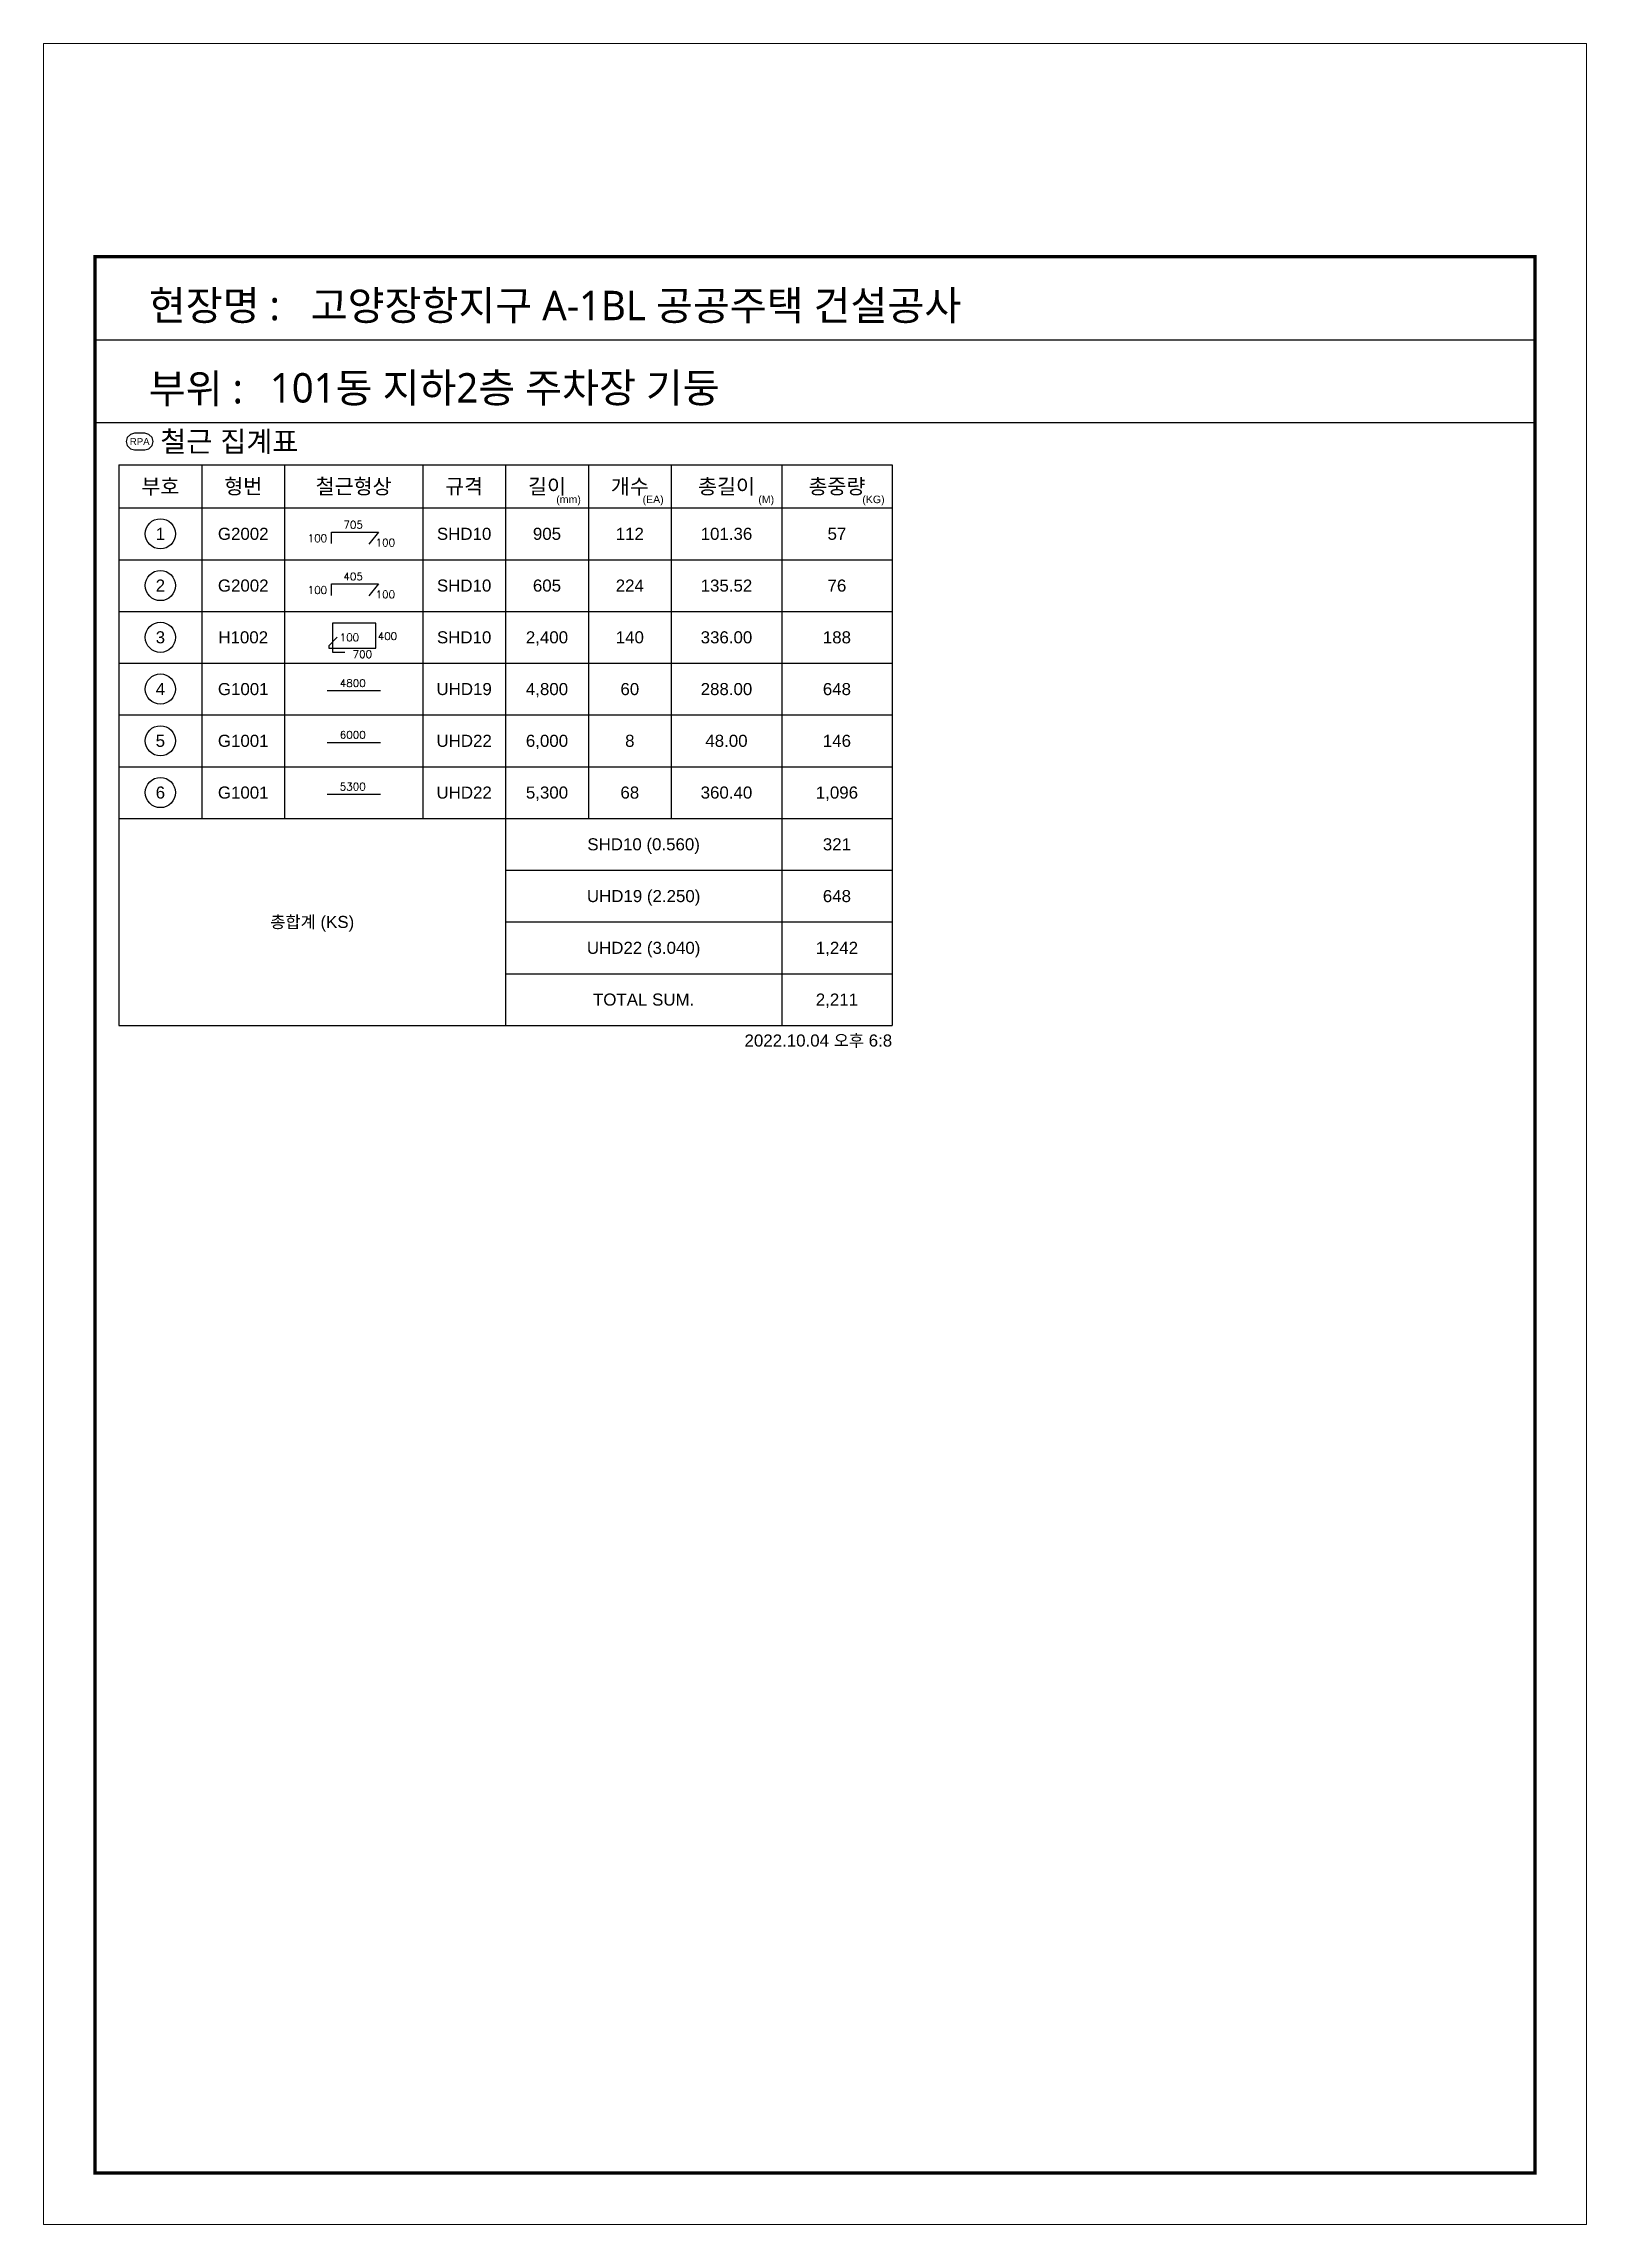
# Model space of a CAD drawing. Header units: millimetres. Extents: x 317501 to 2277231, y -321722 to 1186893.
# Drawn here: x 498221 to 514551, y -177275 to -154180 of the extents above; entities that cross this region are included whole.
import ezdxf
from ezdxf.enums import TextEntityAlignment as Align

# ---------------------------------------------------------------- set-up
doc = ezdxf.new("R2010")
doc.units = ezdxf.units.MM
doc.header["$LTSCALE"] = 57
for name, color, linetype in [('AMAC-TITLE', 7, 'Continuous'), ('FORM-L', 7, 'Continuous'), ('RP_DIM', 7, 'Continuous'), ('SHOPLINE', 7, 'Continuous'), ('XDIM', 7, 'Continuous')]:
    doc.layers.add(name, color=color, linetype=linetype)
doc.layers.add('TEXT', color=3, linetype='Continuous', lineweight=9)
doc.styles.add('RPWK1', font='arial.ttf', dxfattribs={"bigfont": 'whgtxt.shx'})
doc.styles.add('XRebar2', font='Romans.shx')
doc.styles.add('돋움', font='malgun.ttf')

msp = doc.modelspace()

# ---------------------------------------------------------------- texts
at = {"layer": 'AMAC-TITLE', "color": 2, "linetype": 'Continuous', "style": '돋움'}
msp.add_text('101동 지하2층 주차장 기둥', height=311.415, dxfattribs=at).set_placement((500615.6, -157980.8))
at = {"layer": 'RP_DIM', "color": 7, "linetype": 'Continuous', "ltscale": 100, "style": 'RPWK1'}
for s, height, p in [('RPA', 73.07, (499237.5, -158393.7)), ('부호', 159.85, (499456.7, -158868.6)), ('형번', 159.85, (500333.6, -158868.6)), ('철근형상', 159.85, (501502.7, -158868.6)), ('규격', 159.85, (502671.9, -158868.6)), ('길이', 159.85, (503548.8, -158868.6)), ('개수', 159.85, (504425.6, -158868.6)), ('총길이', 159.85, (505448.6, -158868.6)), ('총중량', 159.85, (506617.8, -158868.6)), ('1', 127.9, (499456.7, -159371)), ('G2002', 127.88, (500333.6, -159371)), ('SHD10', 127.88, (502671.9, -159371)), ('905', 127.88, (503548.8, -159371)), ('112', 127.88, (504425.6, -159371)), ('101.36', 127.88, (505448.6, -159371)), ('57', 127.88, (506617.8, -159371)), ('2', 127.9, (499456.7, -159919.1)), ('G2002', 127.88, (500333.6, -159919.1)), ('SHD10', 127.88, (502671.9, -159919.1)), ('605', 127.88, (503548.8, -159919.1)), ('224', 127.88, (504425.6, -159919.1)), ('135.52', 127.88, (505448.6, -159919.1)), ('76', 127.88, (506617.8, -159919.1)), ('3', 127.9, (499456.7, -160467.1)), ('H1002', 127.88, (500333.6, -160467.1)), ('SHD10', 127.88, (502671.9, -160467.1)), ('2,400', 127.88, (503548.8, -160467.1)), ('140', 127.88, (504425.6, -160467.1)), ('336.00', 127.88, (505448.6, -160467.1)), ('188', 127.88, (506617.8, -160467.1)), ('4', 127.9, (499456.7, -161015.1)), ('G1001', 127.88, (500333.6, -161015.1)), ('UHD19', 127.88, (502671.9, -161015.1)), ('4,800', 127.88, (503548.8, -161015.1)), ('60', 127.88, (504425.6, -161015.1)), ('288.00', 127.88, (505448.6, -161015.1)), ('648', 127.88, (506617.8, -161015.1)), ('5', 127.9, (499456.7, -161563.2)), ('G1001', 127.88, (500333.6, -161563.2)), ('UHD22', 127.88, (502671.9, -161563.2)), ('6,000', 127.88, (503548.8, -161563.2)), ('8', 127.9, (504425.6, -161563.2)), ('48.00', 127.88, (505448.6, -161563.2)), ('146', 127.88, (506617.8, -161563.2)), ('6', 127.9, (499456.7, -162111.2)), ('G1001', 127.88, (500333.6, -162111.2)), ('UHD22', 127.88, (502671.9, -162111.2)), ('5,300', 127.88, (503548.8, -162111.2)), ('68', 127.88, (504425.6, -162111.2)), ('360.40', 127.88, (505448.6, -162111.2)), ('1,096', 127.88, (506617.8, -162111.2)), ('SHD10 (0.560)', 127.877, (504571.8, -162659.3)), ('321', 127.88, (506617.8, -162659.3)), ('UHD19 (2.250)', 127.877, (504571.8, -163207.3)), ('648', 127.88, (506617.8, -163207.3)), ('총합계 (KS)', 127.88, (501064.3, -163481.3)), ('UHD22 (3.040)', 127.877, (504571.8, -163755.4)), ('1,242', 127.88, (506617.8, -163755.4)), ('TOTAL SUM.', 127.88, (504571.8, -164303.4)), ('2,211', 127.88, (506617.8, -164303.4))]:
    msp.add_text(s, height=height, dxfattribs=at).set_placement(p, align=Align.MIDDLE_CENTER)
msp.add_text('철근 집계표', height=219.22, dxfattribs=at).set_placement((499456.7, -158393.7), align=Align.MIDDLE_LEFT)
for s, p in [('(mm)', (503907.3, -159070.3)), ('(EA)', (504784.1, -159070.3)), ('(M)', (505953.3, -159070.3)), ('(KG)', (507122.5, -159070.3))]:
    msp.add_text(s, height=79.92, dxfattribs=at).set_placement(p, align=Align.BOTTOM_RIGHT)
msp.add_text('2022.10.04 오후 6:8', height=127.877, dxfattribs=at).set_placement((507202.4, -164673.3), align=Align.TOP_RIGHT)

# ---------------------------------------------------------------- blocks, each defined once
blk = doc.blocks.new('zsdfhetshts')
blk.add_lwpolyline([(0, 0), (15120, 0), (15120, 21384), (0, 21384)], close=True)
at = {"layer": 'FORM-L', "const_width": 32.6}
blk.add_lwpolyline([(504, 504), (14616, 504), (14616, 19296), (504, 19296)], close=True, dxfattribs=at)
at = {"layer": 'SHOPLINE'}
blk.add_line((504, 18480), (14625, 18480), dxfattribs=at)
blk.add_lwpolyline([(504, 19296), (14616, 19296), (14616, 17664), (504, 17664)], close=True, dxfattribs=at)
at = {"layer": 'AMAC-TITLE', "color": 3, "linetype": 'Continuous', "style": '돋움'}
for s, height, p in [('현장명 :', 288.3, (1031, 18672)), ('고양장항지구 A-1BL 공공주택 건설공사', 288.35, (2618, 18672)), ('부위 :', 288.3, (1031, 17857))]:
    blk.add_text(s, height=height, dxfattribs=at).set_placement(p)
blk = doc.blocks.new('DHS_G2002')
at = {"layer": 'XDIM', "color": 1, "linetype": 'Continuous', "ltscale": 2.36367e-317}
blk.add_lwpolyline([(-645, -285), (-645, 48), (720, 48), (438, -297)], dxfattribs=at)
at = {"layer": 'XDIM', "color": 3, "linetype": 'Continuous', "ltscale": 2.36367e-317, "style": 'XRebar2'}
blk.add_attdef('B', text='', height=219, dxfattribs=at).set_placement((-15, 87), align=Align.BOTTOM_CENTER)
blk.add_attdef('A', text='', height=219, dxfattribs=at).set_placement((-768, -129), align=Align.MIDDLE_RIGHT)
blk.add_attdef('C', text='', height=219, dxfattribs=at).set_placement((636, -147), align=Align.TOP_LEFT)
blk = doc.blocks.new('DHS_H1002')
at = {"layer": 'XDIM', "color": 1, "linetype": 'Continuous', "ltscale": 2.33129e-317}
blk.add_lwpolyline([(-477, 3), (-720, -249), (-720, -312), (645, -312), (645, 414), (-609, 414), (-609, -426), (-258, -426)], dxfattribs=at)
at = {"layer": 'XDIM', "color": 3, "linetype": 'Continuous', "ltscale": 2.33129e-317, "style": 'XRebar2'}
blk.add_attdef('A', text='', height=219, dxfattribs=at).set_placement((-405, -177), align=Align.BOTTOM_LEFT)
for tag, height, p in [('D', 0.1, (0, 0)), ('E', 0.1, (0, 0)), ('F', 0.1, (0, 0)), ('C', 219, (696, 33))]:
    blk.add_attdef(tag, text='', height=height, dxfattribs=at).set_placement(p, align=Align.MIDDLE_LEFT)
blk.add_attdef('B', text='', height=219, dxfattribs=at).set_placement((-30, -381), align=Align.TOP_LEFT)
blk = doc.blocks.new('DHS_G1001')
at = {"layer": 'XDIM', "color": 1, "linetype": 'Continuous', "ltscale": 2.91412e-318}
blk.add_lwpolyline([(-768, -45), (780, -45)], dxfattribs=at)
at = {"layer": 'XDIM', "color": 3, "linetype": 'Continuous', "ltscale": 2.91412e-318, "style": 'XRebar2'}
blk.add_attdef('A', text='', height=219, dxfattribs=at).set_placement((-27, -3), align=Align.BOTTOM_CENTER)

# ---------------------------------------------------------------- linework, layer by layer
at = {"layer": 'RP_DIM', "color": 253, "linetype": 'Continuous', "ltscale": 100}
for p, q in [((499237.5, -158393.7), (499238.6, -158393.7)), ((499237.5, -158393.7), (499238.6, -158393.7)), ((499237.5, -158393.7), (499238.6, -158393.7)), ((499237.5, -158393.7), (499238.6, -158393.7)), ((499018.3, -158640.3), (507202.4, -158640.3)), ((499018.3, -158640.3), (499018.3, -164577.4)), ((499895.1, -158640.3), (499895.1, -159097)), ((500772, -158640.3), (500772, -159097)), ((502233.5, -158640.3), (502233.5, -159097)), ((503110.3, -158640.3), (503110.3, -159097)), ((503987.2, -158640.3), (503987.2, -159097)), ((504864.1, -158640.3), (504864.1, -159097)), ((506033.2, -158640.3), (506033.2, -159097)), ((507202.4, -158640.3), (507202.4, -159097)), ((507202.4, -158640.3), (507202.4, -164577.4)), ((499018.3, -159097), (507202.4, -159097)), ((499895.1, -159097), (499895.1, -162385.3)), ((500772, -159097), (500772, -162385.3)), ((502233.5, -159097), (502233.5, -162385.3)), ((503110.3, -159097), (503110.3, -164577.4)), ((503987.2, -159097), (503987.2, -162385.3)), ((504864.1, -159097), (504864.1, -162385.3)), ((506033.2, -159097), (506033.2, -164577.4)), ((499018.3, -159645), (507202.4, -159645)), ((499018.3, -160193.1), (507202.4, -160193.1)), ((499018.3, -160741.1), (507202.4, -160741.1)), ((499018.3, -161289.2), (507202.4, -161289.2)), ((499018.3, -161837.2), (507202.4, -161837.2)), ((499018.3, -162385.3), (507202.4, -162385.3)), ((503110.3, -162933.3), (507202.4, -162933.3)), ((503110.3, -163481.3), (507202.4, -163481.3)), ((503110.3, -164029.4), (507202.4, -164029.4)), ((499018.3, -164577.4), (507202.4, -164577.4))]:
    msp.add_line(p, q, dxfattribs=at)
at = {"layer": 'RP_DIM', "color": 7, "linetype": 'Continuous', "ltscale": 100}
msp.add_lwpolyline([(499182.7, -158481.4), (499292.3, -158481.4), (499336.1, -158469.6), (499368.2, -158437.5), (499380, -158393.7), (499368.2, -158349.8), (499336.1, -158317.7), (499292.3, -158306), (499182.7, -158306), (499138.8, -158317.7), (499106.7, -158349.8), (499095, -158393.7), (499106.7, -158437.5), (499138.8, -158469.6), (499182.7, -158481.4)], dxfattribs=at)
for centre in [(499456.7, -159371), (499456.7, -159919.1), (499456.7, -160467.1), (499456.7, -161015.1), (499456.7, -161563.2), (499456.7, -162111.2)]:
    msp.add_circle(centre, 159.8, dxfattribs=at)
at = {"layer": 'RP_DIM', "color": 253, "linetype": 'Continuous', "ltscale": 100}
msp.add_solid([(499018.3, -158640.3), (499018.4, -158640.3), (499018.3, -158640.3)], dxfattribs=at)

# ---------------------------------------------------------------- block references
at = {"layer": 'RP_DIM', "color": 7, "linetype": 'Continuous', "ltscale": 100, "xscale": 0.365363, "yscale": 0.365363, "zscale": 0.365363}
for name, p, values in [('DHS_G2002', (501502.7, -159371), {'A': '100', 'B': '705', 'C': '100'}), ('DHS_G2002', (501502.7, -159919.1), {'A': '100', 'B': '405', 'C': '100'}), ('DHS_H1002', (501502.7, -160467.1), {'A': '100', 'B': '700', 'C': '400', 'D': '700', 'E': '400', 'F': '100'}), ('DHS_G1001', (501502.7, -161015.1), {'A': '4800'}), ('DHS_G1001', (501502.7, -161563.2), {'A': '6000'}), ('DHS_G1001', (501502.7, -162111.2), {'A': '5300'})]:
    msp.add_blockref(name, p, dxfattribs=at).add_auto_attribs(values)
at = {"layer": 'TEXT', "color": 4, "xscale": 1.08, "yscale": 1.08, "zscale": 1.08}
msp.add_blockref('zsdfhetshts', (498220.9, -177274.5), dxfattribs=at)

msp.set_redraw_order([(e.dxf.handle, doc.entitydb.next_handle()) for e in msp.query("TEXT MTEXT ATTDEF DIMENSION ARC_DIMENSION")])  # texts and dimensions are drawn at this point

doc.saveas('drawing.dxf')
